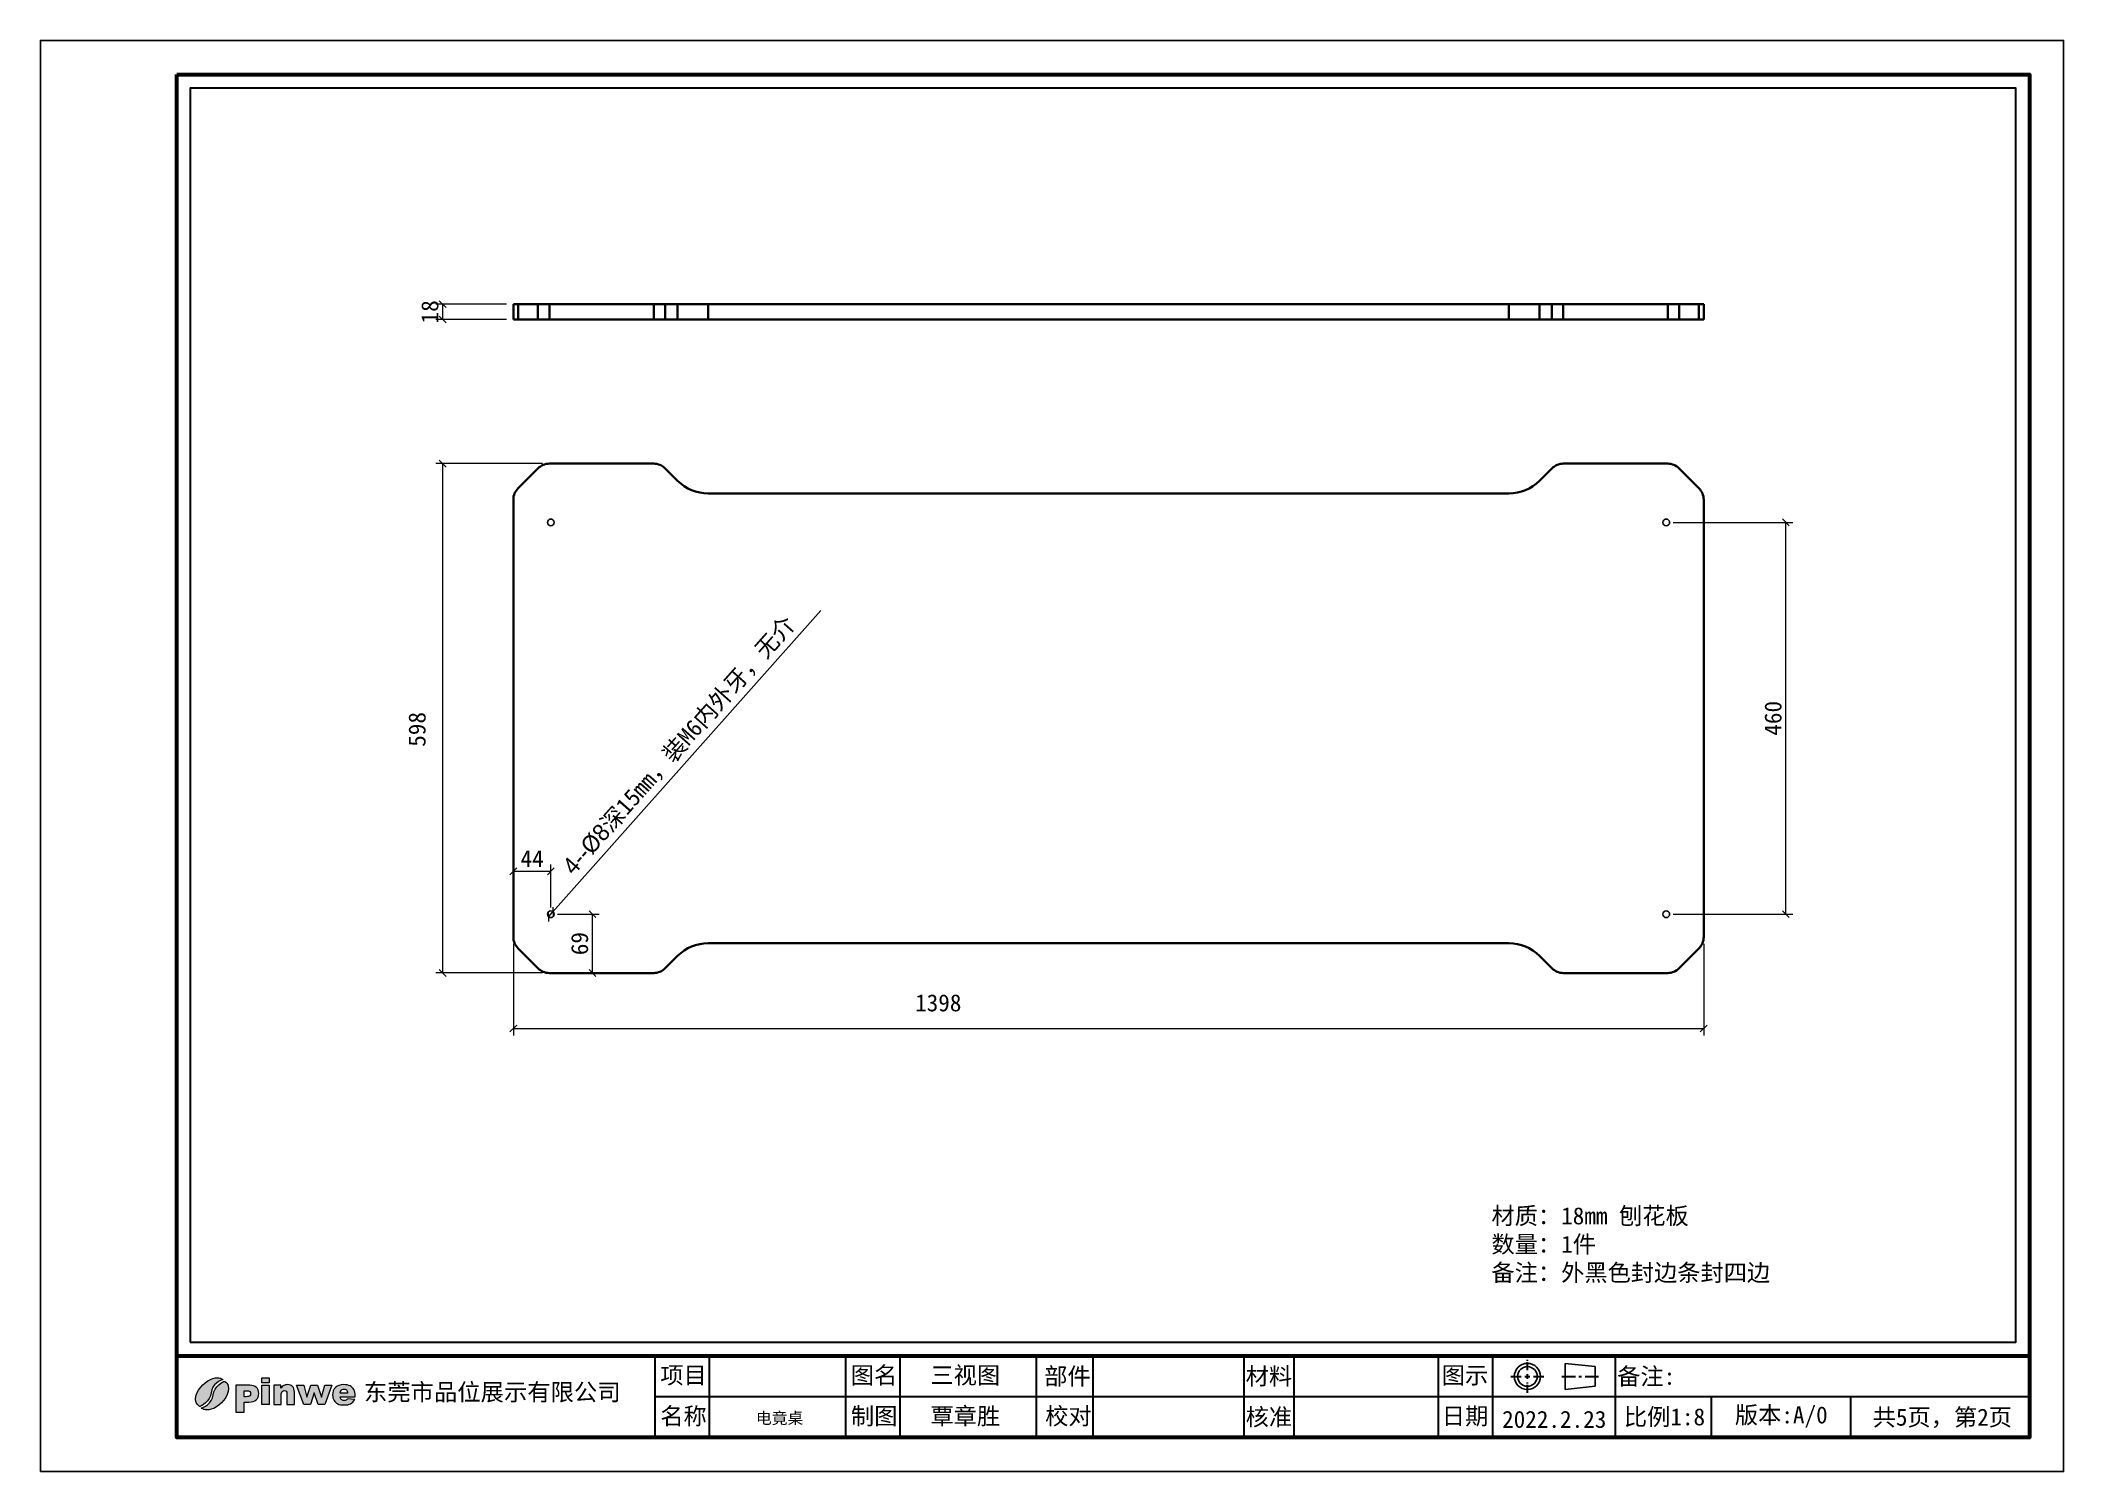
# Model space of a CAD drawing. Header units: inches. Extents: x 15389 to 49212, y -27129 to 13207.
# Drawn here: x 32869 to 35245, y 3752 to 5432 of the extents above; entities that cross this region are included whole.
import ezdxf

# ---------------------------------------------------------------- set-up
doc = ezdxf.new("R2010")
doc.units = ezdxf.units.IN
doc.header["$MEASUREMENT"] = 0
doc.linetypes.add('CENTER2', pattern=[28.575, 19.05, -3.175, 3.175, -3.175])
doc.layers.add('_U+56FE_U+5C42 1', color=7, linetype='Continuous')
for name, color, linetype, lineweight in [('图框', 5, 'Continuous', 60), ('粗实线', 7, 'Continuous', 35), ('轮廓线', 7, 'Continuous', 30)]:
    doc.layers.add(name, color=color, linetype=linetype, lineweight=lineweight)
doc.styles.add('ee', font='simfang.ttf')
doc.styles.get("Standard").update_dxf_attribs({"font": 'arial.ttf'})
doc.styles.add('宋体', font='')
doc.styles.add('样式 1', font='')
doc.styles.get('宋体').set_extended_font_data('SimSun')
doc.styles.get('样式 1').set_extended_font_data('SimSun')
doc.dimstyles.new('1-8', dxfattribs={"dimscale": 8, "dimtxt": 2.5, "dimasz": 1, "dimexe": 1, "dimexo": 1, "dimtad": 1, "dimdec": 1, "dimdsep": 46, "dimtxsty": '宋体', "dimblk": 'OBLIQUE', "dimcen": 2.5, "dimclrd": 3, "dimclre": 3, "dimclrt": 256, "dimadec": 0, "dimazin": 0, "dimtfac": 1, "dimtdec": 1, "dimtmove": 1, "dimatfit": 3, "dimfxl": 2, "dimlwd": 9, "dimlwe": 9, "dimarcsym": 1})

msp = doc.modelspace()

# ---------------------------------------------------------------- texts
at = {"color": 7, "lineweight": 15, "insert": (34573.5, 4033.92), "char_height": 20, "width": 418.1733, "attachment_point": 4, "style": 'ee'}
msp.add_mtext('\\P材质：18mm 刨花板\\P数量：1件\\P备注：外黑色封边条封四边', dxfattribs=at)
at = {"insert": (33249.28, 3854.86, 2.58), "char_height": 20.0908, "width": 1329.106, "attachment_point": 1}
msp.add_mtext('{\\fSimSun|b0|i0|c134|p2;东莞市品位展示有限公司}', dxfattribs=at)
at = {"layer": '轮廓线', "attachment_point": 5, "style": '样式 1'}
for s, insert, char_height, width in [('{\\fSimSun|b1|i0|c134|p2;项目}', (33624.62, 3863.54), 20, 149.7729), ('{\\fSimSun|b1|i0|c134|p2;图名}', (33848.38, 3863.54), 20, 149.7729), ('{\\fSimSun|b1|i0|c134|p2;三视图}', (33955.57, 3863.54), 20, 149.7729), ('{\\fSimSun|b1|i0|c134|p2;部件}', (34075.53, 3862.34), 20, 149.7729), ('{\\fSimSun|b1|i0|c134|p2;材料}', (34312.11, 3862.41), 20, 149.7729), ('{\\fSimSun|b1|i0|c134|p2;图示}', (34542.45, 3863.54), 20, 149.7729), ('{\\fSimSun|b1|i0|c134|p2;备注:}', (34755.28, 3862.27), 20, 149.7729), ('{\\fSimSun|b1|i0|c134|p2;名称}', (33624.58, 3815.54), 20, 149.7729), ('{\\fSimSun|b1|i0|c134|p2;制图}', (33848.58, 3815.54), 20, 149.7729), ('{\\fSimSun|b1|i0|c134|p2;覃章胜}', (33955.57, 3815.54), 20, 149.7729), ('{\\fSimSun|b1|i0|c134|p2;校对}', (34076.67, 3815.54), 20, 149.7729), ('{\\fSimSun|b1|i0|c134|p2;核准}', (34312.11, 3814.41), 20, 149.7729), ('{\\fSimSun|b1|i0|c134|p2;日期}', (34542.45, 3815.54), 20, 149.7729), ('{\\fSimSun|b1|i0|c134|p2;比例1:8}', (34776.73, 3814.64), 20, 135.4819), ('{\\fSimSun|b1|i0|c134|p2;版本:A/0}', (34913.89, 3815.54), 20, 163.7382), ('{\\fSimSun|b1|i0|c134|p2;共5页，第2页}', (35103.04, 3813.88), 20, 230.0387), ('{\\fSimSun|b1|i0|c134|p2;电竟桌}', (33737.47, 3813.57), 13.6, 176.9097), ('{\\fSimSun|b1|i0|c134|p2;2022.2.23}', (34647.22, 3812.64), 20, 144)]:
    msp.add_mtext(s, dxfattribs=dict(at, insert=insert, char_height=char_height, width=width))

# ---------------------------------------------------------------- blocks, each defined once
blk = doc.blocks.new('_Oblique')
at = {"color": 0, "linetype": 'ByBlock', "lineweight": -2}
blk.add_line((-0.5, -0.5), (0.5, 0.5), dxfattribs=at)
blk = doc.blocks.new('*D160')
at = {"color": 3, "linetype": 'Continuous', "lineweight": 9, "transparency": 16777216}
for p, q in [((33424.8, 4371), (33424.8, 4263.6)), ((34822.8, 4371), (34822.8, 4263.6)), ((33424.8, 4271.6), (34822.8, 4271.6))]:
    blk.add_line(p, q, dxfattribs=at)
at = {"layer": 'Defpoints', "color": 0, "transparency": 16777216}
for p in [(33424.8, 4379), (34822.8, 4379), (34822.8, 4271.6)]:
    blk.add_point(p, dxfattribs=at)
at = {"color": 3, "lineweight": 9, "transparency": 16777216, "xscale": 8, "yscale": 8, "zscale": 8, "rotation": 180}
blk.add_blockref('_Oblique', (33424.8, 4271.6), dxfattribs=at)
at = {"color": 3, "lineweight": 9, "transparency": 16777216, "xscale": 8, "yscale": 8, "zscale": 8}
blk.add_blockref('_Oblique', (34822.8, 4271.6), dxfattribs=at)
at = {"transparency": 16777216, "insert": (33923.8, 4301.6), "char_height": 20, "attachment_point": 5, "style": '宋体'}
blk.add_mtext('1398', dxfattribs=at)
blk = doc.blocks.new('*D161')
at = {"color": 3, "linetype": 'Continuous', "lineweight": 9, "transparency": 16777216}
for p, q in [((33459, 4934.8), (33333.8, 4934.8)), ((33341.8, 4336.8), (33341.8, 4934.8)), ((33459, 4336.8), (33333.8, 4336.8))]:
    blk.add_line(p, q, dxfattribs=at)
at = {"layer": 'Defpoints', "color": 0, "transparency": 16777216}
for p in [(33341.8, 4934.8), (33467, 4934.8), (33467, 4336.8)]:
    blk.add_point(p, dxfattribs=at)
at = {"color": 3, "lineweight": 9, "transparency": 16777216, "xscale": 8, "yscale": 8, "zscale": 8}
for p, rotation in [((33341.8, 4934.8), 90), ((33341.8, 4336.8), 270)]:
    blk.add_blockref('_Oblique', p, dxfattribs=dict(at, rotation=rotation))
at = {"transparency": 16777216, "insert": (33311.8, 4622.8), "char_height": 20, "attachment_point": 5, "rotation": 90, "style": '宋体'}
blk.add_mtext('598', dxfattribs=at)
blk = doc.blocks.new('*D162')
at = {"color": 3, "linetype": 'Continuous', "lineweight": 9, "transparency": 16777216}
for p, q in [((33476.8, 4405.8), (33525.7, 4405.8)), ((33517.7, 4336.8), (33517.7, 4405.8)), ((33509.6, 4336.8), (33525.7, 4336.8))]:
    blk.add_line(p, q, dxfattribs=at)
at = {"layer": 'Defpoints', "color": 0, "transparency": 16777216}
for p in [(33468.8, 4405.8), (33517.7, 4405.8), (33501.6, 4336.8)]:
    blk.add_point(p, dxfattribs=at)
at = {"color": 3, "lineweight": 9, "transparency": 16777216, "xscale": 8, "yscale": 8, "zscale": 8}
for p, rotation in [((33517.7, 4405.8), 90), ((33517.7, 4336.8), 270)]:
    blk.add_blockref('_Oblique', p, dxfattribs=dict(at, rotation=rotation))
at = {"transparency": 16777216, "insert": (33502.7, 4371.3), "char_height": 20, "attachment_point": 5, "rotation": 90, "style": '宋体'}
blk.add_mtext('69', dxfattribs=at)
blk = doc.blocks.new('*D163')
at = {"color": 3, "linetype": 'Continuous', "lineweight": 9, "transparency": 16777216}
for p, q in [((33424.8, 4454), (33424.8, 4464.1)), ((33468.8, 4456.1), (33424.8, 4456.1)), ((33468.8, 4413.8), (33468.8, 4464.1))]:
    blk.add_line(p, q, dxfattribs=at)
at = {"layer": 'Defpoints', "color": 0, "transparency": 16777216}
for p in [(33424.8, 4456.1), (33424.8, 4446), (33468.8, 4405.8)]:
    blk.add_point(p, dxfattribs=at)
at = {"color": 3, "lineweight": 9, "transparency": 16777216, "xscale": 8, "yscale": 8, "zscale": 8, "rotation": 180}
blk.add_blockref('_Oblique', (33424.8, 4456.1), dxfattribs=at)
at = {"color": 3, "lineweight": 9, "transparency": 16777216, "xscale": 8, "yscale": 8, "zscale": 8}
blk.add_blockref('_Oblique', (33468.8, 4456.1), dxfattribs=at)
at = {"transparency": 16777216, "insert": (33446.8, 4471.1), "char_height": 20, "attachment_point": 5, "style": '宋体'}
blk.add_mtext('44', dxfattribs=at)
blk = doc.blocks.new('*D164')
at = {"color": 3, "linetype": 'Continuous', "lineweight": 9, "transparency": 16777216}
for p in [(33785.7, 4762.3), (33466.3, 4403)]:
    blk.add_line(p, (33471.3, 4408.6), dxfattribs=at)
at = {"layer": 'Defpoints', "color": 0, "transparency": 16777216}
for p in [(33466.3, 4403), (33471.3, 4408.6)]:
    blk.add_point(p, dxfattribs=at)
at = {"color": 3, "lineweight": 9, "transparency": 16777216, "xscale": 8, "yscale": 8, "zscale": 8}
for p, rotation in [((33466.3, 4403), 48.36256670306356), ((33471.3, 4408.6), 228.3625667030635)]:
    blk.add_blockref('_Oblique', p, dxfattribs=dict(at, rotation=rotation))
at = {"transparency": 16777216, "insert": (33620.1, 4603.6), "char_height": 20, "attachment_point": 5, "rotation": 48.3626, "style": '宋体'}
blk.add_mtext('{\\fGulim|b0|i0|c134|p0;4--%%C8}深15mm，装M6内外牙，无介', dxfattribs=at)
blk = doc.blocks.new('*D165')
at = {"color": 3, "linetype": 'Continuous', "lineweight": 9, "transparency": 16777216}
for p, q in [((33416.8, 5122), (33333.8, 5122)), ((33341.8, 5104), (33341.8, 5122)), ((33416.8, 5104), (33333.8, 5104))]:
    blk.add_line(p, q, dxfattribs=at)
at = {"layer": 'Defpoints', "color": 0, "transparency": 16777216}
for p in [(33341.8, 5122), (33424.8, 5122), (33424.8, 5104)]:
    blk.add_point(p, dxfattribs=at)
at = {"color": 3, "lineweight": 9, "transparency": 16777216, "xscale": 8, "yscale": 8, "zscale": 8}
for p, rotation in [((33341.8, 5122), 90), ((33341.8, 5104), 270)]:
    blk.add_blockref('_Oblique', p, dxfattribs=dict(at, rotation=rotation))
at = {"transparency": 16777216, "insert": (33326.8, 5113), "char_height": 20, "attachment_point": 5, "rotation": 90, "style": '宋体'}
blk.add_mtext('18', dxfattribs=at)
blk = doc.blocks.new('*D169')
at = {"color": 3, "lineweight": 9, "transparency": 16777216}
for p, q in [((34786.8, 4865.8), (34927.3, 4865.8)), ((34919.3, 4405.8), (34919.3, 4865.8)), ((34786.8, 4405.8), (34927.3, 4405.8))]:
    blk.add_line(p, q, dxfattribs=at)
at = {"layer": 'Defpoints', "color": 0, "transparency": 16777216}
for p in [(34778.8, 4865.8), (34919.3, 4865.8), (34778.8, 4405.8)]:
    blk.add_point(p, dxfattribs=at)
at = {"color": 3, "lineweight": 9, "transparency": 16777216, "xscale": 8, "yscale": 8, "zscale": 8}
for p, rotation in [((34919.3, 4865.8), 90), ((34919.3, 4405.8), 270)]:
    blk.add_blockref('_Oblique', p, dxfattribs=dict(at, rotation=rotation))
at = {"transparency": 16777216, "insert": (34904.3, 4635.8), "char_height": 20, "attachment_point": 5, "rotation": 90, "style": '宋体'}
blk.add_mtext('460', dxfattribs=at)

# ---------------------------------------------------------------- dimensions: what is measured, and where the dimension line sits
for base, p1, p2, picture, middle in [((33341.79, 5122.02), (33424.76, 5104.02), (33424.76, 5122.02), '*D165', (33341.79, 5113.02)), ((33341.79, 4934.76), (33467.05, 4336.76), (33467.05, 4934.76), '*D161', (33326.79, 4622.76))]:
    dim = msp.add_linear_dim(base=base, p1=p1, p2=p2, angle=90, dimstyle='1-8')
    dim.commit()
    dim.dimension.update_dxf_attribs({"geometry": picture, "text_midpoint": middle, "dimtype": 160})
at = {"color": 1}
dim = msp.add_linear_dim(base=(34919.27, 4865.76), p1=(34778.76, 4405.76), p2=(34778.76, 4865.76), angle=90, dimstyle='1-8', dxfattribs=at)
dim.commit()
dim.dimension.update_dxf_attribs({"geometry": '*D169', "text_midpoint": (34904.27, 4635.76)})
dim = msp.add_diameter_dim_2p(p1=(33466.27, 4402.96), p2=(33471.25, 4408.56), text='{\\fGulim|b0|i0|c134|p0;4--%%C8}深15mm，装M6内外牙，无介', dimstyle='1-8')
dim.commit()
dim.dimension.update_dxf_attribs({"geometry": '*D164', "text_midpoint": (33620.08, 4603.59)})
dim = msp.add_linear_dim(base=(33424.76, 4456.09), p1=(33468.76, 4405.76), p2=(33424.76, 4446.04), dimstyle='1-8')
dim.commit()
dim.dimension.update_dxf_attribs({"geometry": '*D163', "text_midpoint": (33446.76, 4471.09)})
dim = msp.add_linear_dim(base=(33517.71, 4405.76), p1=(33501.59, 4336.76), p2=(33468.76, 4405.76), angle=90, dimstyle='1-8')
dim.commit()
dim.dimension.update_dxf_attribs({"geometry": '*D162', "text_midpoint": (33502.71, 4371.26)})
dim = msp.add_linear_dim(base=(34822.76, 4271.61), p1=(33424.76, 4379.05), p2=(34822.76, 4379.05), dimstyle='1-8')
dim.commit()
dim.dimension.update_dxf_attribs({"geometry": '*D160', "text_midpoint": (33923.76, 4286.61), "dimtype": 160})

# ---------------------------------------------------------------- hatches: boundary and pattern name
h = msp.add_hatch(color=256)
h.dxf.hatch_style = 1
edge = h.paths.add_edge_path()
edge.add_spline(control_points=[(33238.93, 3839.41), (33238.93, 3839.41), (33221.36, 3839.41), (33221.36, 3839.41), (33221.52, 3838.01), (33221.9, 3836.96), (33222.5, 3836.27), (33223.35, 3835.28), (33224.46, 3834.79), (33225.82, 3834.79), (33226.69, 3834.79), (33227.51, 3835), (33228.28, 3835.43), (33228.76, 3835.7), (33229.27, 3836.18), (33229.81, 3836.86), (33229.81, 3836.86), (33238.45, 3836.06), (33238.45, 3836.06), (33237.13, 3833.78), (33235.53, 3832.12), (33233.67, 3831.13), (33231.8, 3830.13), (33229.12, 3829.64), (33225.64, 3829.64), (33222.61, 3829.64), (33220.23, 3830.06), (33218.49, 3830.92), (33216.76, 3831.77), (33215.32, 3833.13), (33214.17, 3834.99), (33213.04, 3836.85), (33212.46, 3839.04), (33212.46, 3841.55), (33212.46, 3845.12), (33213.61, 3848.02), (33215.9, 3850.23), (33218.18, 3852.44), (33221.34, 3853.55), (33225.37, 3853.55), (33228.65, 3853.55), (33231.22, 3853.05), (33233.12, 3852.06), (33235.01, 3851.07), (33236.46, 3849.64), (33237.45, 3847.75), (33238.44, 3845.87), (33238.93, 3843.42), (33238.93, 3840.4), (33238.93, 3840.4), (33238.93, 3839.41), (33238.93, 3839.41)], knot_values=[0, 0, 0, 0, 1, 1, 1, 2, 2, 2, 3, 3, 3, 4, 4, 4, 5, 5, 5, 6, 6, 6, 7, 7, 7, 8, 8, 8, 9, 9, 9, 10, 10, 10, 11, 11, 11, 12, 12, 12, 13, 13, 13, 14, 14, 14, 15, 15, 15, 16, 16, 16, 17, 17, 17, 17], degree=3, periodic=0)
edge = h.paths.add_edge_path(flags=16)
edge.add_spline(control_points=[(33230.03, 3843.6), (33229.87, 3845.3), (33229.4, 3846.52), (33228.66, 3847.25), (33227.92, 3847.99), (33226.95, 3848.35), (33225.74, 3848.35), (33224.35, 3848.35), (33223.23, 3847.79), (33222.39, 3846.69), (33221.87, 3846), (33221.53, 3844.97), (33221.38, 3843.6), (33221.38, 3843.6), (33230.03, 3843.6), (33230.03, 3843.6)], knot_values=[0, 0, 0, 0, 1, 1, 1, 2, 2, 2, 3, 3, 3, 4, 4, 4, 5, 5, 5, 5], degree=3, periodic=0)
h.paths.add_polyline_path([(33170.09, 3853.02), (33178.55, 3853.02), (33182.23, 3838.67), (33186.9, 3853.02), (33194.74, 3853.02), (33199.56, 3838.65), (33203.25, 3853.02), (33211.66, 3853.02), (33203.26, 3830.16), (33195.48, 3830.16), (33190.85, 3843.92), (33186.38, 3830.16), (33178.56, 3830.16)])
edge = h.paths.add_edge_path()
edge.add_spline(control_points=[(33143.42, 3853.02), (33143.42, 3853.02), (33151.58, 3853.02), (33151.58, 3853.02), (33151.58, 3853.02), (33151.58, 3849.3), (33151.58, 3849.3), (33152.8, 3850.83), (33154.03, 3851.91), (33155.27, 3852.57), (33156.52, 3853.22), (33158.03, 3853.55), (33159.82, 3853.55), (33162.25, 3853.55), (33164.13, 3852.83), (33165.51, 3851.38), (33166.87, 3849.94), (33167.55, 3847.71), (33167.55, 3844.7), (33167.55, 3844.7), (33167.55, 3830.16), (33167.55, 3830.16), (33167.55, 3830.16), (33158.75, 3830.16), (33158.75, 3830.16), (33158.75, 3830.16), (33158.75, 3842.74), (33158.75, 3842.74), (33158.75, 3844.18), (33158.48, 3845.19), (33157.95, 3845.78), (33157.42, 3846.38), (33156.68, 3846.68), (33155.73, 3846.68), (33154.68, 3846.68), (33153.82, 3846.27), (33153.17, 3845.48), (33152.51, 3844.67), (33152.18, 3843.23), (33152.18, 3841.14), (33152.18, 3841.14), (33152.18, 3830.16), (33152.18, 3830.16), (33152.18, 3830.16), (33143.42, 3830.16), (33143.42, 3830.16), (33143.42, 3830.16), (33143.42, 3853.02), (33143.42, 3853.02)], knot_values=[0, 0, 0, 0, 1, 1, 1, 2, 2, 2, 3, 3, 3, 4, 4, 4, 5, 5, 5, 6, 6, 6, 7, 7, 7, 8, 8, 8, 9, 9, 9, 10, 10, 10, 11, 11, 11, 12, 12, 12, 13, 13, 13, 14, 14, 14, 15, 15, 15, 16, 16, 16, 16], degree=3, periodic=0)
h.paths.add_polyline_path([(33129.21, 3861.7), (33137.98, 3861.7), (33137.98, 3855.75), (33129.21, 3855.75)])
h.paths.add_polyline_path([(33129.21, 3853.02), (33137.98, 3853.02), (33137.98, 3830.16), (33129.21, 3830.16)])
edge = h.paths.add_edge_path()
edge.add_spline(control_points=[(33098.94, 3852.86), (33098.94, 3852.86), (33115.15, 3852.86), (33115.15, 3852.86), (33118.68, 3852.86), (33121.32, 3852.03), (33123.08, 3850.35), (33124.84, 3848.67), (33125.72, 3846.27), (33125.72, 3843.17), (33125.72, 3839.98), (33124.75, 3837.49), (33122.84, 3835.7), (33120.92, 3833.9), (33117.99, 3833), (33114.06, 3833), (33114.06, 3833), (33108.72, 3833), (33108.72, 3833), (33108.72, 3833), (33108.72, 3821.33), (33108.72, 3821.33), (33108.72, 3821.33), (33098.94, 3821.33), (33098.94, 3821.33), (33098.94, 3821.33), (33098.94, 3852.86), (33098.94, 3852.86)], knot_values=[0, 0, 0, 0, 1, 1, 1, 2, 2, 2, 3, 3, 3, 4, 4, 4, 5, 5, 5, 6, 6, 6, 7, 7, 7, 8, 8, 8, 9, 9, 9, 9], degree=3, periodic=0)
edge = h.paths.add_edge_path(flags=16)
edge.add_spline(control_points=[(33108.72, 3839.39), (33108.72, 3839.39), (33111.12, 3839.39), (33111.12, 3839.39), (33113.01, 3839.39), (33114.34, 3839.72), (33115.1, 3840.37), (33115.87, 3841.02), (33116.25, 3841.86), (33116.25, 3842.88), (33116.25, 3843.87), (33115.92, 3844.71), (33115.25, 3845.4), (33114.59, 3846.09), (33113.34, 3846.43), (33111.51, 3846.43), (33111.51, 3846.43), (33108.72, 3846.43), (33108.72, 3846.43), (33108.72, 3846.43), (33108.72, 3839.39), (33108.72, 3839.39)], knot_values=[0, 0, 0, 0, 1, 1, 1, 2, 2, 2, 3, 3, 3, 4, 4, 4, 5, 5, 5, 6, 6, 6, 7, 7, 7, 7], degree=3, periodic=0)
edge = h.paths.add_edge_path()
edge.add_spline(control_points=[(33058.15, 3826.07), (33058.15, 3826.07), (33062.5, 3822.33), (33069.97, 3824.57), (33077.45, 3826.81), (33087.78, 3835.82), (33089.89, 3845.6), (33091.99, 3855.38), (33084.99, 3857.52), (33084.99, 3857.52), (33084.99, 3857.52), (33072.76, 3851.81), (33072.15, 3841.56), (33071.53, 3831.3), (33060.05, 3826.2), (33058.15, 3826.07)], knot_values=[0, 0, 0, 0, 1, 1, 1, 2, 2, 2, 3, 3, 3, 4, 4, 4, 5, 5, 5, 5], degree=3, periodic=0)
edge = h.paths.add_edge_path()
edge.add_spline(control_points=[(33083.76, 3859.39), (33083.76, 3859.39), (33079.42, 3863.12), (33071.94, 3860.88), (33064.47, 3858.64), (33054.13, 3849.64), (33052.03, 3839.85), (33049.92, 3830.07), (33056.93, 3827.93), (33056.93, 3827.93), (33056.93, 3827.93), (33069.16, 3833.64), (33069.77, 3843.9), (33070.38, 3854.16), (33081.86, 3859.25), (33083.76, 3859.39)], knot_values=[0, 0, 0, 0, 1, 1, 1, 2, 2, 2, 3, 3, 3, 4, 4, 4, 5, 5, 5, 5], degree=3, periodic=0)

# ---------------------------------------------------------------- linework, layer by layer
at = {"color": 14, "lineweight": 25}
for p, q in [((34660.18, 3878.48), (34660.18, 3847.76)), ((34695.38, 3874.64), (34660.18, 3878.48)), ((34695.38, 3874.64), (34695.38, 3851.6)), ((34695.38, 3851.6), (34660.18, 3847.76))]:
    msp.add_line(p, q, dxfattribs=at)
for centre in [(33468.76, 4865.76), (34778.76, 4865.76), (33468.76, 4405.76), (34778.76, 4405.76)]:
    msp.add_circle(centre, 4)
for radius in [15.36, 11.52]:
    msp.add_circle((34615.72, 3863.12), radius, dxfattribs=at)
at = {"layer": '_U+56FE_U+5C42 1', "lineweight": 0}
for points in [[(33129.21, 3861.7), (33137.98, 3861.7), (33137.98, 3855.75), (33129.21, 3855.75), (33129.21, 3861.7)], [(33129.21, 3853.02), (33137.98, 3853.02), (33137.98, 3830.16), (33129.21, 3830.16), (33129.21, 3853.02)], [(33170.09, 3853.02), (33178.55, 3853.02), (33182.23, 3838.67), (33186.9, 3853.02), (33194.74, 3853.02), (33199.56, 3838.65), (33203.25, 3853.02), (33211.66, 3853.02), (33203.26, 3830.16), (33195.48, 3830.16), (33190.85, 3843.92), (33186.38, 3830.16), (33178.56, 3830.16), (33170.09, 3853.02)]]:
    msp.add_lwpolyline(points, dxfattribs=at)
for points, knots in [([(33083.76, 3859.39), (33083.76, 3859.39), (33079.42, 3863.12), (33071.94, 3860.88), (33064.47, 3858.64), (33054.13, 3849.64), (33052.03, 3839.85), (33049.92, 3830.07), (33056.93, 3827.93), (33056.93, 3827.93), (33056.93, 3827.93), (33069.16, 3833.64), (33069.77, 3843.9), (33070.38, 3854.16), (33081.86, 3859.25), (33083.76, 3859.39)], [0, 0, 0, 0, 1, 1, 1, 2, 2, 2, 3, 3, 3, 4, 4, 4, 5, 5, 5, 5]), ([(33058.15, 3826.07), (33058.15, 3826.07), (33062.5, 3822.33), (33069.97, 3824.57), (33077.45, 3826.81), (33087.78, 3835.82), (33089.89, 3845.6), (33091.99, 3855.38), (33084.99, 3857.52), (33084.99, 3857.52), (33084.99, 3857.52), (33072.76, 3851.81), (33072.15, 3841.56), (33071.53, 3831.3), (33060.05, 3826.2), (33058.15, 3826.07)], [0, 0, 0, 0, 1, 1, 1, 2, 2, 2, 3, 3, 3, 4, 4, 4, 5, 5, 5, 5]), ([(33098.94, 3852.86), (33098.94, 3852.86), (33115.15, 3852.86), (33115.15, 3852.86), (33118.68, 3852.86), (33121.32, 3852.03), (33123.08, 3850.35), (33124.84, 3848.67), (33125.72, 3846.27), (33125.72, 3843.17), (33125.72, 3839.98), (33124.75, 3837.49), (33122.84, 3835.7), (33120.92, 3833.9), (33117.99, 3833), (33114.06, 3833), (33114.06, 3833), (33108.72, 3833), (33108.72, 3833), (33108.72, 3833), (33108.72, 3821.33), (33108.72, 3821.33), (33108.72, 3821.33), (33098.94, 3821.33), (33098.94, 3821.33), (33098.94, 3821.33), (33098.94, 3852.86), (33098.94, 3852.86)], [0, 0, 0, 0, 1, 1, 1, 2, 2, 2, 3, 3, 3, 4, 4, 4, 5, 5, 5, 6, 6, 6, 7, 7, 7, 8, 8, 8, 9, 9, 9, 9]), ([(33143.42, 3853.02), (33143.42, 3853.02), (33151.58, 3853.02), (33151.58, 3853.02), (33151.58, 3853.02), (33151.58, 3849.3), (33151.58, 3849.3), (33152.8, 3850.83), (33154.03, 3851.91), (33155.27, 3852.57), (33156.52, 3853.22), (33158.03, 3853.55), (33159.82, 3853.55), (33162.25, 3853.55), (33164.13, 3852.83), (33165.51, 3851.38), (33166.87, 3849.94), (33167.55, 3847.71), (33167.55, 3844.7), (33167.55, 3844.7), (33167.55, 3830.16), (33167.55, 3830.16), (33167.55, 3830.16), (33158.75, 3830.16), (33158.75, 3830.16), (33158.75, 3830.16), (33158.75, 3842.74), (33158.75, 3842.74), (33158.75, 3844.18), (33158.48, 3845.19), (33157.95, 3845.78), (33157.42, 3846.38), (33156.68, 3846.68), (33155.73, 3846.68), (33154.68, 3846.68), (33153.82, 3846.27), (33153.17, 3845.48), (33152.51, 3844.67), (33152.18, 3843.23), (33152.18, 3841.14), (33152.18, 3841.14), (33152.18, 3830.16), (33152.18, 3830.16), (33152.18, 3830.16), (33143.42, 3830.16), (33143.42, 3830.16), (33143.42, 3830.16), (33143.42, 3853.02), (33143.42, 3853.02)], [0, 0, 0, 0, 1, 1, 1, 2, 2, 2, 3, 3, 3, 4, 4, 4, 5, 5, 5, 6, 6, 6, 7, 7, 7, 8, 8, 8, 9, 9, 9, 10, 10, 10, 11, 11, 11, 12, 12, 12, 13, 13, 13, 14, 14, 14, 15, 15, 15, 16, 16, 16, 16]), ([(33238.93, 3839.41), (33238.93, 3839.41), (33221.36, 3839.41), (33221.36, 3839.41), (33221.52, 3838.01), (33221.9, 3836.96), (33222.5, 3836.27), (33223.35, 3835.28), (33224.46, 3834.79), (33225.82, 3834.79), (33226.69, 3834.79), (33227.51, 3835), (33228.28, 3835.43), (33228.76, 3835.7), (33229.27, 3836.18), (33229.81, 3836.86), (33229.81, 3836.86), (33238.45, 3836.06), (33238.45, 3836.06), (33237.13, 3833.78), (33235.53, 3832.12), (33233.67, 3831.13), (33231.8, 3830.13), (33229.12, 3829.64), (33225.64, 3829.64), (33222.61, 3829.64), (33220.23, 3830.06), (33218.49, 3830.92), (33216.76, 3831.77), (33215.32, 3833.13), (33214.17, 3834.99), (33213.04, 3836.85), (33212.46, 3839.04), (33212.46, 3841.55), (33212.46, 3845.12), (33213.61, 3848.02), (33215.9, 3850.23), (33218.18, 3852.44), (33221.34, 3853.55), (33225.37, 3853.55), (33228.65, 3853.55), (33231.22, 3853.05), (33233.12, 3852.06), (33235.01, 3851.07), (33236.46, 3849.64), (33237.45, 3847.75), (33238.44, 3845.87), (33238.93, 3843.42), (33238.93, 3840.4), (33238.93, 3840.4), (33238.93, 3839.41), (33238.93, 3839.41)], [0, 0, 0, 0, 1, 1, 1, 2, 2, 2, 3, 3, 3, 4, 4, 4, 5, 5, 5, 6, 6, 6, 7, 7, 7, 8, 8, 8, 9, 9, 9, 10, 10, 10, 11, 11, 11, 12, 12, 12, 13, 13, 13, 14, 14, 14, 15, 15, 15, 16, 16, 16, 17, 17, 17, 17]), ([(33108.72, 3839.39), (33108.72, 3839.39), (33111.12, 3839.39), (33111.12, 3839.39), (33113.01, 3839.39), (33114.34, 3839.72), (33115.1, 3840.37), (33115.87, 3841.02), (33116.25, 3841.86), (33116.25, 3842.88), (33116.25, 3843.87), (33115.92, 3844.71), (33115.25, 3845.4), (33114.59, 3846.09), (33113.34, 3846.43), (33111.51, 3846.43), (33111.51, 3846.43), (33108.72, 3846.43), (33108.72, 3846.43), (33108.72, 3846.43), (33108.72, 3839.39), (33108.72, 3839.39)], [0, 0, 0, 0, 1, 1, 1, 2, 2, 2, 3, 3, 3, 4, 4, 4, 5, 5, 5, 6, 6, 6, 7, 7, 7, 7]), ([(33230.03, 3843.6), (33229.87, 3845.3), (33229.4, 3846.52), (33228.66, 3847.25), (33227.92, 3847.99), (33226.95, 3848.35), (33225.74, 3848.35), (33224.35, 3848.35), (33223.23, 3847.79), (33222.39, 3846.69), (33221.87, 3846), (33221.53, 3844.97), (33221.38, 3843.6), (33221.38, 3843.6), (33230.03, 3843.6), (33230.03, 3843.6)], [0, 0, 0, 0, 1, 1, 1, 2, 2, 2, 3, 3, 3, 4, 4, 4, 5, 5, 5, 5])]:
    msp.add_open_spline(points, degree=3, knots=knots, dxfattribs=at)
at = {"layer": 'Defpoints'}
msp.add_lwpolyline([(32869.38, 3751.54), (35245.38, 3751.54), (35245.38, 5431.54), (32869.38, 5431.54)], close=True, dxfattribs=at)
at = {"layer": '图框', "color": 32}
msp.add_lwpolyline([(33029.38, 5391.54), (35205.38, 5391.54), (35205.38, 3791.54), (33029.38, 3791.54)], close=True, dxfattribs=at)
msp.add_lwpolyline([(33029.38, 3887.54), (35205.38, 3887.54)], dxfattribs=at)
at = {"layer": '粗实线'}
for p, q in [((33424.76, 5122.02), (33424.76, 5104.02)), ((33424.76, 5122.02), (33430.33, 5122.02)), ((33430.33, 5122.02), (33430.33, 5104.02)), ((33430.33, 5122.02), (33453.61, 5122.02)), ((33453.61, 5122.02), (33453.61, 5104.02)), ((33453.61, 5122.02), (33467.05, 5122.02)), ((33467.05, 5122.02), (33467.05, 5104.02)), ((33467.05, 5122.02), (33589.62, 5122.02)), ((33589.62, 5122.02), (33589.62, 5104.02)), ((33589.62, 5122.02), (33603.06, 5122.02)), ((33603.06, 5122.02), (33603.06, 5104.02)), ((33603.06, 5122.02), (33617.55, 5122.02)), ((33617.55, 5122.02), (33617.55, 5104.02)), ((33617.55, 5122.02), (33653.62, 5122.02)), ((33653.62, 5122.02), (33653.62, 5104.02)), ((33653.62, 5122.02), (34593.91, 5122.02)), ((34593.91, 5122.02), (34593.91, 5104.02)), ((34593.91, 5122.02), (34629.97, 5122.02)), ((34629.97, 5122.02), (34629.97, 5104.02)), ((34629.97, 5122.02), (34644.47, 5122.02)), ((34644.47, 5122.02), (34644.47, 5104.02)), ((34644.47, 5122.02), (34657.9, 5122.02)), ((34657.9, 5122.02), (34657.9, 5104.02)), ((34657.9, 5122.02), (34780.48, 5122.02)), ((34780.48, 5122.02), (34780.48, 5104.02)), ((34780.48, 5122.02), (34793.91, 5122.02)), ((34793.91, 5122.02), (34793.91, 5104.02)), ((34793.91, 5122.02), (34817.2, 5122.02)), ((34817.2, 5122.02), (34817.2, 5104.02)), ((34817.2, 5122.02), (34822.76, 5122.02)), ((34822.76, 5122.02), (34822.76, 5104.02)), ((33424.76, 5104.02), (33430.33, 5104.02)), ((33430.33, 5104.02), (33453.61, 5104.02)), ((33453.61, 5104.02), (33467.05, 5104.02)), ((33467.05, 5104.02), (33589.62, 5104.02)), ((33589.62, 5104.02), (33603.06, 5104.02)), ((33603.06, 5104.02), (33617.55, 5104.02)), ((33617.55, 5104.02), (33653.62, 5104.02)), ((33653.62, 5104.02), (34593.91, 5104.02)), ((34593.91, 5104.02), (34629.97, 5104.02)), ((34629.97, 5104.02), (34644.47, 5104.02)), ((34644.47, 5104.02), (34657.9, 5104.02)), ((34657.9, 5104.02), (34780.48, 5104.02)), ((34780.48, 5104.02), (34793.91, 5104.02)), ((34793.91, 5104.02), (34817.2, 5104.02)), ((34817.2, 5104.02), (34822.76, 5104.02)), ((33430.33, 4905.91), (33453.61, 4929.2)), ((33467.05, 4934.76), (33589.62, 4934.76)), ((33603.06, 4929.2), (33617.55, 4914.7)), ((34629.97, 4914.7), (34644.47, 4929.2)), ((34657.9, 4934.76), (34780.48, 4934.76)), ((34793.91, 4929.2), (34817.2, 4905.91)), ((33653.62, 4899.76), (34593.91, 4899.76)), ((33424.76, 4379.05), (33424.76, 4892.48)), ((34822.76, 4892.48), (34822.76, 4379.05)), ((33453.61, 4342.33), (33430.33, 4365.61)), ((33617.55, 4356.82), (33603.06, 4342.33)), ((34593.91, 4371.76), (33653.62, 4371.76)), ((34644.47, 4342.33), (34629.97, 4356.82)), ((34817.2, 4365.61), (34793.91, 4342.33)), ((33589.62, 4336.76), (33467.05, 4336.76)), ((34780.48, 4336.76), (34657.9, 4336.76))]:
    msp.add_line(p, q, dxfattribs=at)
for centre, radius, start, end in [((33467.05, 4915.76), 19, 90, 135), ((33589.62, 4915.76), 19, 45, 90), ((34657.9, 4915.76), 19, 90, 135), ((34780.48, 4915.76), 19, 45, 90), ((33443.76, 4892.48), 19, 135, 180), ((33653.62, 4950.76), 51, 225, 270), ((34593.91, 4950.76), 51, 270, 315), ((34803.76, 4892.48), 19, 0, 45), ((33443.76, 4379.05), 19, 180, 225), ((34803.76, 4379.05), 19, 315, 0), ((33653.62, 4320.76), 51, 90, 135), ((34593.91, 4320.76), 51, 45, 90), ((33467.05, 4355.76), 19, 225, 270), ((33589.62, 4355.76), 19, 270, 315), ((34657.9, 4355.76), 19, 225, 270), ((34780.48, 4355.76), 19, 270, 315)]:
    msp.add_arc(centre, radius, start, end, dxfattribs=at)
at = {"layer": '轮廓线'}
for p, q in [((33591.22, 3791.54), (33591.22, 3887.54)), ((33655.22, 3791.54), (33655.22, 3887.54)), ((33815.22, 3791.54), (33815.22, 3887.54)), ((33879.22, 3791.54), (33879.22, 3887.54)), ((34039.22, 3791.54), (34039.22, 3887.54)), ((34105.59, 3791.54), (34105.59, 3887.54)), ((34283.24, 3791.54), (34283.24, 3887.54)), ((34341.71, 3791.54), (34341.71, 3887.54)), ((34511.22, 3791.54), (34511.22, 3887.54)), ((34575.22, 3791.54), (34575.22, 3887.54)), ((34719.22, 3839.54), (34719.22, 3887.54)), ((33591.22, 3839.54), (35205.38, 3839.54)), ((34719.22, 3791.54), (34719.22, 3839.54)), ((34832.02, 3791.54), (34832.02, 3839.54)), ((34995.76, 3791.54), (34995.76, 3839.54))]:
    msp.add_line(p, q, dxfattribs=at)
at = {"layer": '轮廓线', "color": 4, "linetype": 'CENTER2', "ltscale": 0.5}
for p, q in [((34615.72, 3870.35), (34615.72, 3882.48)), ((34615.72, 3860.28), (34615.72, 3865.96)), ((34615.72, 3843.76), (34615.72, 3855.88))]:
    msp.add_line(p, q, dxfattribs=at)
at = {"layer": '轮廓线', "color": 4, "linetype": 'CENTER2'}
for p, q in [((34596.36, 3863.12), (34608.49, 3863.12)), ((34612.88, 3863.12), (34618.56, 3863.12)), ((34622.95, 3863.12), (34635.08, 3863.12))]:
    msp.add_line(p, q, dxfattribs=at)
at = {"layer": '轮廓线', "color": 4}
for p, q in [((34656.18, 3863.12), (34672.3, 3863.12)), ((34676.3, 3863.12), (34679.41, 3863.12)), ((34683.41, 3863.12), (34699.38, 3863.12))]:
    msp.add_line(p, q, dxfattribs=at)
at = {"layer": '轮廓线', "color": 7}
msp.add_lwpolyline([(33045.38, 3903.54), (35189.38, 3903.54), (35189.38, 5375.54), (33045.38, 5375.54)], close=True, dxfattribs=at)

msp.set_redraw_order([(e.dxf.handle, doc.entitydb.next_handle()) for e in msp.query("TEXT MTEXT ATTDEF DIMENSION ARC_DIMENSION")])  # texts and dimensions are drawn at this point

doc.saveas('drawing.dxf')
